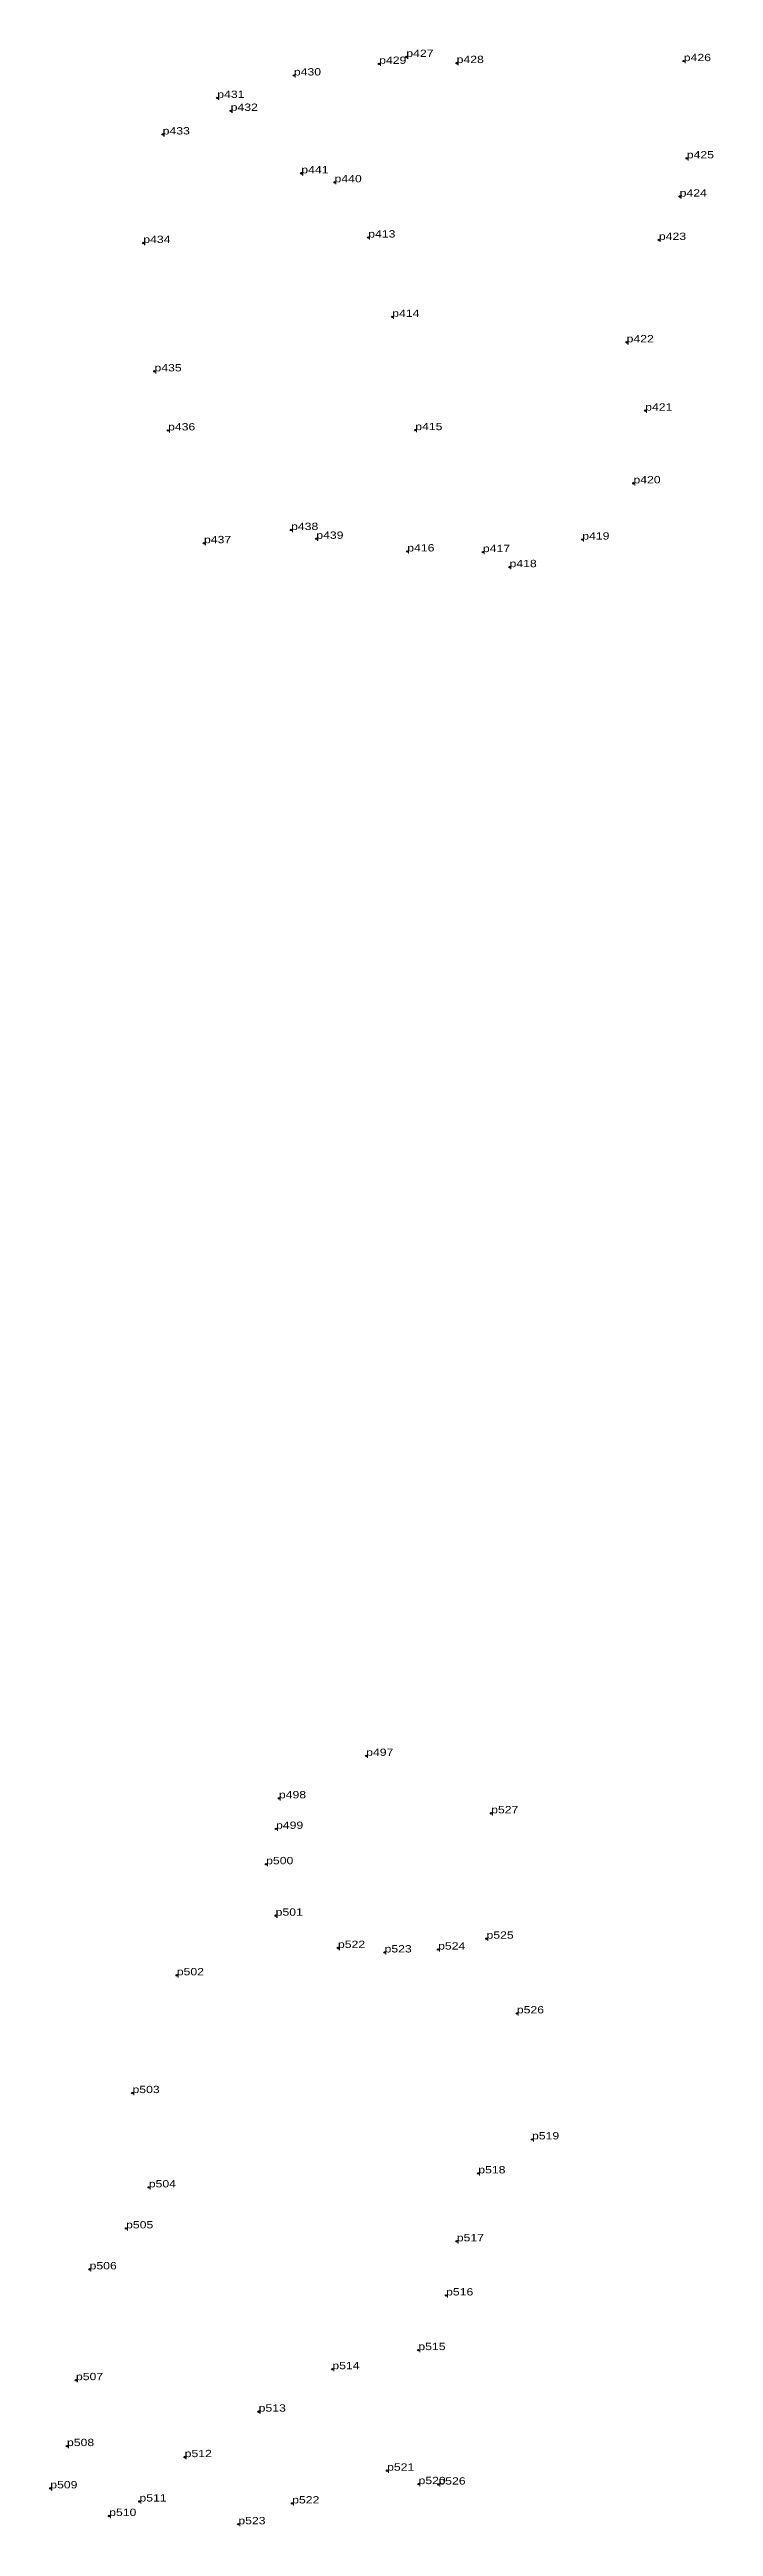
# Model space of a CAD drawing. Header units: metres. Extents: x 543607 to 546308, y 1834524 to 1839461.
# Drawn here: x 545015 to 545179, y 1837778 to 1838388 of the extents above; entities that cross this region are included whole.
import ezdxf

# ---------------------------------------------------------------- set-up
doc = ezdxf.new("R2010")
doc.units = ezdxf.units.M
doc.header["$LTSCALE"] = 0.72
doc.header["$PDMODE"] = 32
doc.header["$PDSIZE"] = 0.36
doc.layers.add('12', color=7, linetype='Continuous')
doc.layers.add('7', color=7, linetype='Continuous')

msp = doc.modelspace()

# ---------------------------------------------------------------- texts
at = {"layer": '12', "width": 1.25}
for s, p in [('p430', (545075.55, 1838381.19)), ('p430', (545075.55, 1838381.19)), ('p429', (545096.54, 1838384.05)), ('p429', (545096.54, 1838384.05)), ('p427', (545103.23, 1838385.75)), ('p427', (545103.23, 1838385.75)), ('p428', (545115.62, 1838384.24)), ('p428', (545115.62, 1838384.24)), ('p426', (545171.53, 1838384.72)), ('p426', (545171.53, 1838384.72)), ('p431', (545056.69, 1838375.66)), ('p431', (545056.69, 1838375.66)), ('p432', (545059.99, 1838372.48)), ('p432', (545059.99, 1838372.48)), ('p433', (545043.25, 1838366.67)), ('p433', (545043.25, 1838366.67)), ('p441', (545077.38, 1838357.1)), ('p441', (545077.38, 1838357.1)), ('p425', (545172.27, 1838360.78)), ('p425', (545172.27, 1838360.78)), ('p440', (545085.56, 1838354.9)), ('p440', (545085.56, 1838354.9)), ('p424', (545170.52, 1838351.38)), ('p424', (545170.52, 1838351.38)), ('p434', (545038.48, 1838339.95)), ('p434', (545038.48, 1838339.95)), ('p413', (545093.85, 1838341.3)), ('p413', (545093.85, 1838341.3)), ('p423', (545165.41, 1838340.7)), ('p423', (545165.41, 1838340.7)), ('p414', (545099.76, 1838321.76)), ('p414', (545099.76, 1838321.76)), ('p422', (545157.47, 1838315.5)), ('p422', (545157.47, 1838315.5)), ('p435', (545041.23, 1838308.34)), ('p435', (545041.23, 1838308.34)), ('p421', (545162.03, 1838298.68)), ('p421', (545162.03, 1838298.68)), ('p436', (545044.58, 1838293.81)), ('p436', (545044.58, 1838293.81)), ('p415', (545105.43, 1838293.88)), ('p415', (545105.43, 1838293.88)), ('p420', (545159.14, 1838280.78)), ('p420', (545159.14, 1838280.78)), ('p437', (545053.42, 1838266.05)), ('p437', (545053.42, 1838266.05)), ('p438', (545074.86, 1838269.29)), ('p438', (545074.86, 1838269.29)), ('p439', (545081.07, 1838267.13)), ('p439', (545081.07, 1838267.13)), ('p419', (545146.54, 1838266.94)), ('p419', (545146.54, 1838266.94)), ('p416', (545103.46, 1838264.01)), ('p416', (545103.46, 1838264.01)), ('p417', (545122.07, 1838263.85)), ('p417', (545122.07, 1838263.85)), ('p418', (545128.64, 1838260.15)), ('p418', (545128.64, 1838260.15)), ('p497', (545093.35, 1837967.51)), ('p497', (545093.35, 1837967.51)), ('p498', (545071.86, 1837957.06)), ('p498', (545071.86, 1837957.06)), ('p499', (545071.16, 1837949.55)), ('p499', (545071.16, 1837949.55)), ('p527', (545124.11, 1837953.38)), ('p527', (545124.11, 1837953.38)), ('p500', (545068.72, 1837940.84)), ('p500', (545068.72, 1837940.84)), ('p501', (545071.06, 1837928.17)), ('p501', (545071.06, 1837928.17)), ('p522', (545086.4, 1837920.23)), ('p522', (545086.4, 1837920.23)), ('p523', (545097.87, 1837919.12)), ('p523', (545097.87, 1837919.12)), ('p524', (545111.05, 1837919.83)), ('p524', (545111.05, 1837919.83)), ('p525', (545122.97, 1837922.51)), ('p525', (545122.97, 1837922.51)), ('p502', (545046.72, 1837913.5)), ('p502', (545046.72, 1837913.5)), ('p526', (545130.44, 1837904.12)), ('p526', (545130.44, 1837904.12)), ('p503', (545035.82, 1837884.5)), ('p503', (545035.82, 1837884.5)), ('p519', (545134.17, 1837873.1)), ('p519', (545134.17, 1837873.1)), ('p518', (545120.94, 1837864.73)), ('p518', (545120.94, 1837864.73)), ('p504', (545039.83, 1837861.28)), ('p504', (545039.83, 1837861.28)), ('p505', (545034.24, 1837851.19)), ('p505', (545034.24, 1837851.19)), ('p517', (545115.65, 1837848.01)), ('p517', (545115.65, 1837848.01)), ('p506', (545025.26, 1837841.11)), ('p506', (545025.26, 1837841.11)), ('p516', (545113.02, 1837834.68)), ('p516', (545113.02, 1837834.68)), ('p515', (545106.19, 1837821.23)), ('p515', (545106.19, 1837821.23)), ('p514', (545085.02, 1837816.53)), ('p514', (545085.02, 1837816.53)), ('p507', (545021.9, 1837813.83)), ('p507', (545021.9, 1837813.83)), ('p513', (545066.88, 1837806.09)), ('p513', (545066.88, 1837806.09)), ('p508', (545019.69, 1837797.6)), ('p508', (545019.69, 1837797.6)), ('p512', (545048.66, 1837794.88)), ('p512', (545048.66, 1837794.88)), ('p521', (545098.5, 1837791.55)), ('p521', (545098.5, 1837791.55)), ('p509', (545015.58, 1837787.2)), ('p509', (545015.58, 1837787.2)), ('p511', (545037.53, 1837783.96)), ('p511', (545037.53, 1837783.96)), ('p520', (545106.24, 1837788.24)), ('p520', (545106.24, 1837788.24)), ('p526', (545111.13, 1837788.13)), ('p526', (545111.13, 1837788.13)), ('p510', (545030.08, 1837780.4)), ('p510', (545030.08, 1837780.4)), ('p523', (545061.88, 1837778.36)), ('p523', (545061.88, 1837778.36)), ('p522', (545075.13, 1837783.48)), ('p522', (545075.13, 1837783.48))]:
    msp.add_text(s, height=1.8, dxfattribs=at).set_placement(p)

# ---------------------------------------------------------------- linework, layer by layer
at = {"layer": '7'}
for p in [(545096.53, 1838384.05), (545096.54, 1838384.05), (545103.23, 1838385.75), (545115.62, 1838384.24), (545115.63, 1838384.23), (545171.53, 1838384.72), (545075.55, 1838381.19), (545056.69, 1838375.67), (545056.69, 1838375.66), (545059.99, 1838372.48), (545043.25, 1838366.67), (545172.27, 1838360.78), (545077.38, 1838357.1), (545077.39, 1838357.1), (545085.56, 1838354.9), (545170.51, 1838351.38), (545170.52, 1838351.38), (545093.85, 1838341.3), (545165.41, 1838340.7), (545038.48, 1838339.95), (545099.76, 1838321.76), (545157.47, 1838315.5), (545041.23, 1838308.35), (545041.23, 1838308.34), (545162.03, 1838298.68), (545044.58, 1838293.81), (545105.43, 1838293.88), (545159.14, 1838280.78), (545074.85, 1838269.29), (545074.86, 1838269.29), (545081.07, 1838267.13), (545053.42, 1838266.05), (545103.46, 1838264.01), (545103.47, 1838264.01), (545122.07, 1838263.85), (545146.54, 1838266.94), (545128.64, 1838260.15), (545093.35, 1837967.51), (545071.86, 1837957.06), (545124.11, 1837953.38), (545071.16, 1837949.55), (545068.72, 1837940.84), (545068.73, 1837940.84), (545071.06, 1837928.17), (545086.4, 1837920.23), (545111.05, 1837919.83), (545122.97, 1837922.51), (545046.72, 1837913.5), (545046.73, 1837913.49), (545097.87, 1837919.12), (545130.44, 1837904.12), (545035.82, 1837884.5), (545134.17, 1837873.1), (545120.94, 1837864.73), (545039.83, 1837861.28), (545034.24, 1837851.19), (545115.65, 1837848.01), (545025.26, 1837841.11), (545113.02, 1837834.68), (545085.02, 1837816.53), (545106.19, 1837821.23), (545021.9, 1837813.83), (545066.88, 1837806.09), (545066.89, 1837806.09), (545019.69, 1837797.6), (545048.66, 1837794.88), (545098.5, 1837791.55), (545015.58, 1837787.2), (545015.59, 1837787.2), (545106.24, 1837788.24), (545111.13, 1837788.13), (545030.08, 1837780.4), (545030.08, 1837780.39), (545037.53, 1837783.96), (545075.13, 1837783.48), (545061.88, 1837778.36)]:
    msp.add_point(p, dxfattribs=at)

msp.set_redraw_order([(e.dxf.handle, doc.entitydb.next_handle()) for e in msp.query("TEXT MTEXT ATTDEF DIMENSION ARC_DIMENSION")])  # texts and dimensions are drawn at this point

doc.saveas('drawing.dxf')
